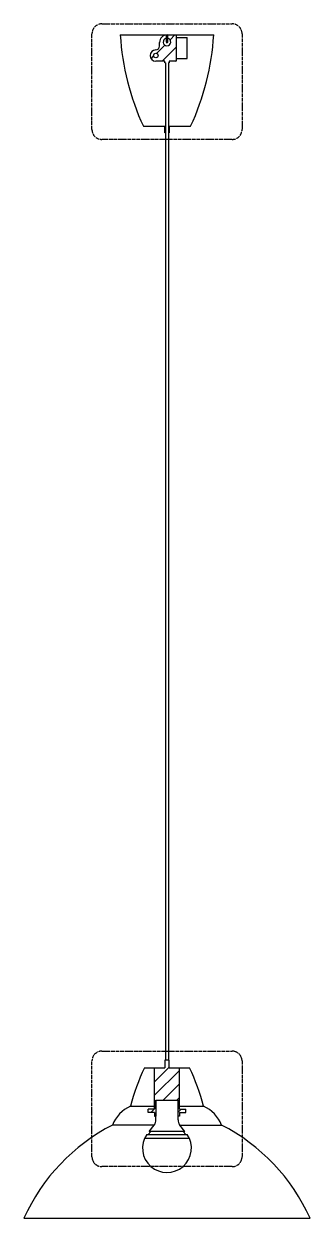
# Model space of a CAD drawing. Header units: millimetres. Extents: x 758 to 5180, y 1629 to 6668.
# Drawn here: x 3380 to 3760, y 2294 to 3882 of the extents above; entities that cross this region are included whole.
import ezdxf

# ---------------------------------------------------------------- set-up
doc = ezdxf.new("R2010")
doc.units = ezdxf.units.MM
doc.linetypes.add('ACAD_ISO04W100', pattern=[30, 24, -3, 0, -3])
for name, color, linetype in [('IF-DETL', 4, 'Continuous'), ('IF-FURN', 7, 'Continuous'), ('Layer1', 1, 'Continuous'), ('Layer2', 8, 'Continuous'), ('linee sezione', 3, 'ACAD_ISO04W100')]:
    doc.layers.add(name, color=color, linetype=linetype)

msp = doc.modelspace()

# ---------------------------------------------------------------- hatches: boundary and pattern name
at = {"layer": 'IF-DETL'}
h = msp.add_hatch(dxfattribs=at)
h.set_pattern_fill('ANSI31', color=256, scale=4)
edge = h.paths.add_edge_path()
edge.add_line((3581.7, 3867.6), (3570.7, 3867.6))
edge.add_line((3570.7, 3867.6), (3570.7, 3863.1))
edge.add_arc((3569.7, 3858.2), 5, -258.463, 78.463, ccw=False)
edge.add_line((3568.7, 3863.1), (3568.7, 3867.5))
edge.add_arc((3570, 3857.4), 10.2, 96.9054, 178.8281)
edge.add_line((3559.7, 3857.6), (3559.7, 3852.6))
edge.add_arc((3554.7, 3852.6), 5, 270, 360, ccw=False)
edge.add_arc((3554.9, 3840.1), 7.5, 91.5575, 268.4425)
edge.add_line((3554.7, 3832.6), (3569.7, 3832.6))
edge.add_line((3569.7, 3832.6), (3572.7, 3832.6))
edge.add_line((3572.7, 3832.6), (3581.7, 3832.6))
edge.add_line((3581.7, 3832.6), (3581.7, 3867.6))
edge = h.paths.add_edge_path(flags=16)
edge.add_arc((3554.9, 3840.1), 3, 0, 360)
edge = h.paths.add_edge_path(flags=17)
edge.add_line((3570.7, 3867.6), (3569.7, 3867.6))
edge.add_arc((3570, 3857.4), 10.2, 91.2894, 96.9054)
edge.add_line((3568.7, 3867.5), (3568.7, 3858.2))
edge.add_arc((3569.7, 3858.2), 1, 180, 360)
edge.add_line((3570.7, 3858.2), (3570.7, 3867.6))

# ---------------------------------------------------------------- linework, layer by layer
at = {"layer": 'IF-DETL', "linetype": 'Continuous'}
for p, q in [((3553.2, 2475.6), (3572.7, 2495.1)), ((3553.2, 2493.6), (3553.9, 2494.2)), ((3553.2, 2457.6), (3586.2, 2490.6)), ((3564.6, 2451.1), (3586.2, 2472.7)), ((3582.6, 2451.1), (3586.2, 2454.7)), ((3548.4, 2434.9), (3552.8, 2439.2)), ((3553.2, 2439.7), (3554.7, 2441.2)), ((3584.7, 2435.3), (3588.7, 2439.2))]:
    msp.add_line(p, q, dxfattribs=at)
at = {"layer": 'IF-FURN'}
for p, q in [((3507.7, 3867.6), (3631.8, 3867.6)), ((3538.4, 3746.1), (3566.7, 3746.1)), ((3566.7, 3737.6), (3566.7, 3746.1)), ((3567.7, 3737.6), (3566.7, 3737.6)), ((3572.7, 3737.6), (3571.7, 3737.6)), ((3572.7, 3746.1), (3572.7, 3737.6)), ((3572.7, 3746.1), (3601.1, 3746.1)), ((3539.7, 2494.2), (3566.7, 2494.2)), ((3553.2, 2439.2), (3553.2, 2494.2)), ((3572.7, 2504.2), (3566.7, 2504.2)), ((3566.7, 2504.2), (3566.7, 2494.2)), ((3572.7, 2494.2), (3572.7, 2504.2)), ((3572.7, 2494.2), (3599.7, 2494.2)), ((3586.2, 2439.2), (3586.2, 2494.2)), ((3554.7, 2451.1), (3554.7, 2439.2)), ((3554.7, 2451.1), (3584.7, 2451.1)), ((3554.7, 2439.9), (3554.7, 2451.1)), ((3584.7, 2439.2), (3584.7, 2451.1)), ((3584.7, 2451.1), (3584.7, 2439.9)), ((3553.2, 2439.2), (3544.7, 2439.2)), ((3544.7, 2434.9), (3544.7, 2439.2)), ((3553.2, 2434.9), (3544.7, 2434.9)), ((3553.2, 2434.9), (3553.2, 2429.9)), ((3553.2, 2429.9), (3554.7, 2429.9)), ((3554.7, 2441.7), (3554.7, 2429.9)), ((3584.7, 2429.9), (3584.7, 2439.9)), ((3586.2, 2429.9), (3584.7, 2429.9)), ((3586.2, 2439.2), (3594.7, 2439.2)), ((3586.2, 2434.9), (3594.7, 2434.9)), ((3586.2, 2434.9), (3586.2, 2429.9)), ((3594.7, 2434.9), (3594.7, 2439.2)), ((3379.7, 2294.2), (3759.7, 2294.2))]:
    msp.add_line(p, q, dxfattribs=at)
for centre, radius, start, end in [((3842.5, 3887.6), 335.4, 183.4087, 204.9429), ((3297, 3887.6), 335.4, 335.0571, 356.5913), ((3844.4, 2354.3), 335.3, 155.3348, 164.6557), ((3295, 2354.3), 335.3, 15.3443, 24.6652), ((3541.1, 2400.3), 47.2, 115.0374, 157.9002), ((3598.4, 2400.3), 47.2, 22.0998, 64.9626), ((3615.8, 2187.8), 258.9, 117.2163, 155.7213), ((3523.7, 2187.8), 258.9, 24.2787, 62.7837)]:
    msp.add_arc(centre, radius, start, end, dxfattribs=at)
at = {"layer": 'Layer1'}
for p, q in [((3521.1, 2443), (3553.2, 2443)), ((3586.2, 2443), (3618.4, 2443)), ((3552.8, 2418), (3497.3, 2418)), ((3586.7, 2418), (3642.1, 2418))]:
    msp.add_line(p, q, dxfattribs=at)
at = {"layer": 'Layer2'}
for p, q in [((3568.7, 3867.6), (3568.7, 3858.2)), ((3570.7, 3858.2), (3570.7, 3867.6)), ((3581.7, 3867.6), (3581.7, 3832.6)), ((3581.7, 3864.1), (3596.7, 3864.1)), ((3596.7, 3836.1), (3596.7, 3864.1)), ((3559.7, 3852.6), (3559.7, 3857.6)), ((3559.7, 3852.6), (3559.7, 3852.6)), ((3566.7, 3832.6), (3554.7, 3832.6)), ((3566.7, 3830.6), (3566.7, 3832.6)), ((3567.7, 3830.6), (3566.7, 3830.6)), ((3567.7, 3830.6), (3567.7, 2504.2)), ((3572.7, 3830.6), (3571.7, 3830.6)), ((3571.7, 3830.6), (3571.7, 2504.2)), ((3581.7, 3832.6), (3572.7, 3832.6)), ((3572.7, 3832.6), (3572.7, 3830.6)), ((3581.7, 3836.1), (3596.7, 3836.1)), ((3554.7, 2424.9), (3554.7, 2429.9)), ((3584.7, 2424.9), (3584.7, 2429.9)), ((3545.9, 2409.4), (3552.8, 2418)), ((3593.6, 2409.4), (3586.7, 2418)), ((3599.7, 2399.9), (3539.7, 2399.9)), ((3542.8, 2405.6), (3596.7, 2405.6)), ((3544.8, 2405.6), (3548.2, 2409.4)), ((3593.6, 2409.4), (3545.9, 2409.4)), ((3594.7, 2405.6), (3591.3, 2409.4))]:
    msp.add_line(p, q, dxfattribs=at)
msp.add_circle((3554.9, 3840.1), 3, dxfattribs=at)
for centre, radius, start, end in [((3570, 3857.4), 10.2, 91.2894, 178.8281), ((3569.7, 3858.2), 5, 101.537, 78.463), ((3554.9, 3840.1), 7.5, 91.5575, 268.4425), ((3554.7, 3852.6), 5, 270, 0), ((3569.7, 3858.2), 1, 180, 0), ((3547.3, 2423.3), 7.59, 316.0367, 11.7153), ((3592.2, 2423.3), 7.59, 168.2847, 223.9633), ((3569.7, 2387.4), 32.5, 146.0253, 33.9747)]:
    msp.add_arc(centre, radius, start, end, dxfattribs=at)
at = {"layer": 'linee sezione', "ltscale": 0.2}
for points in [[(3483.3, 3882.3), (3656.2, 3882.3, -0.414214), (3669.4, 3869.1), (3669.4, 3741.8, -0.414214), (3656.2, 3728.6), (3483.3, 3728.6, -0.414214), (3470.1, 3741.8), (3470.1, 3869.1, -0.414214)], [(3483.3, 2516.3), (3656.2, 2516.3, -0.414214), (3669.4, 2503.2), (3669.4, 2375.9, -0.414214), (3656.2, 2362.7), (3483.3, 2362.7, -0.414214), (3470.1, 2375.9), (3470.1, 2503.2, -0.414214)]]:
    msp.add_lwpolyline(points, format="xyb", close=True, dxfattribs=at)

doc.saveas('drawing.dxf')
